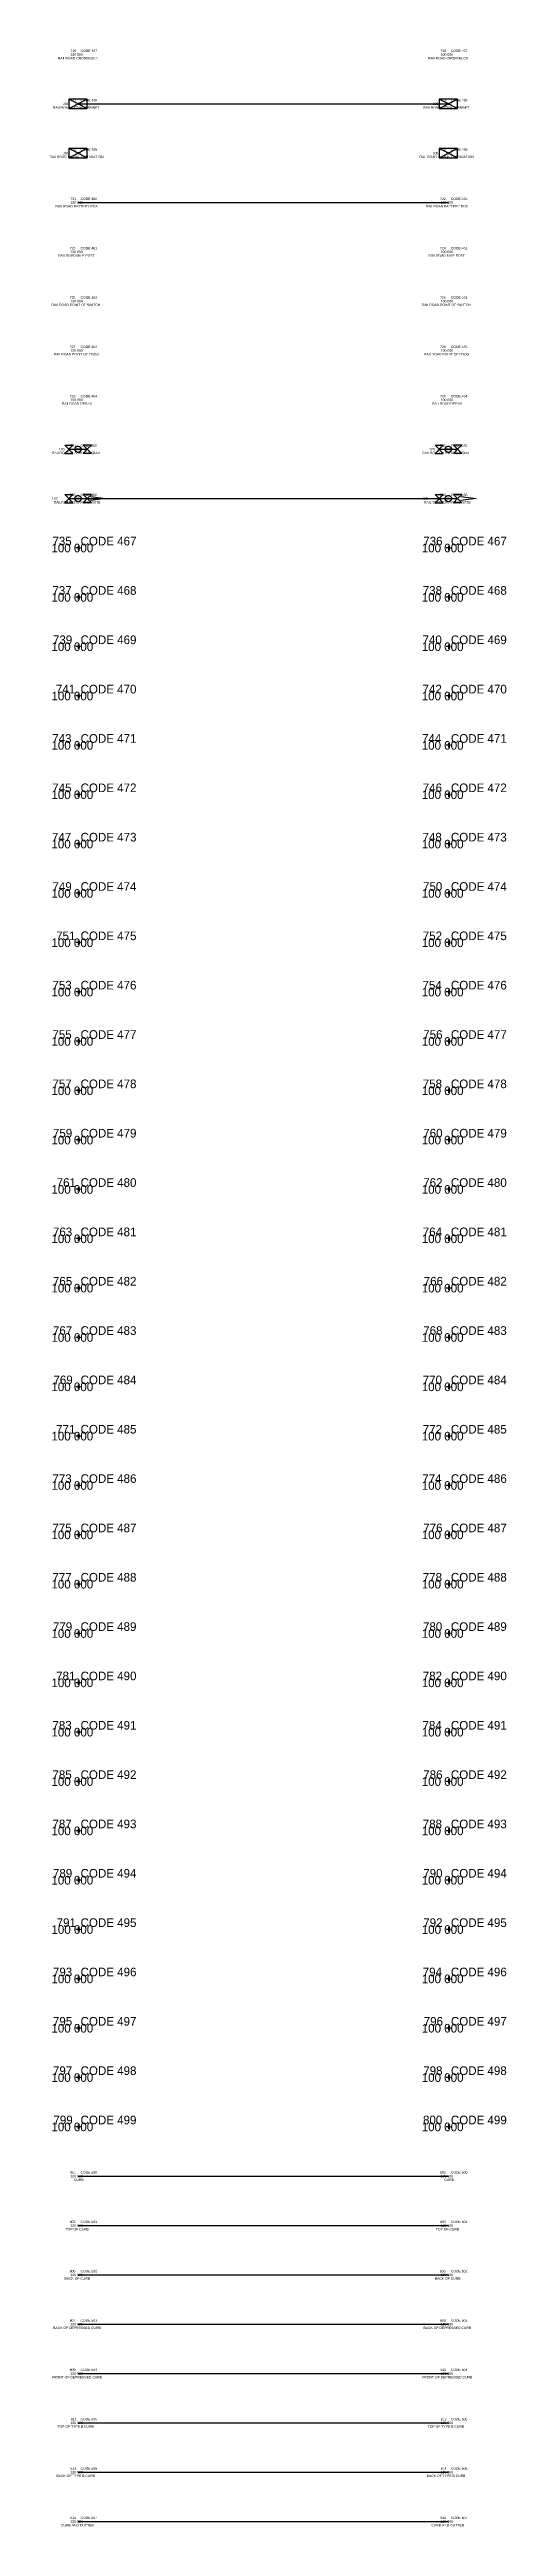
# Model space of a CAD drawing. Extents: x -12 to 6123, y -3 to 1005.
# Drawn here: x 2438 to 2623, y -2 to 1002 of the extents above; entities that cross this region are included whole.
import ezdxf

# ---------------------------------------------------------------- set-up
doc = ezdxf.new("R2010")
doc.units = 0
for name, color, linetype in [('Default', 7, 'Continuous'), ('Topo_Curb and Gutter', 7, 'Continuous'), ('Topo_Field Comments', 7, 'Continuous'), ('Topo_Point Descriptions', 7, 'Continuous'), ('Topo_Point Elevations', 7, 'Continuous'), ('Topo_Point Numbers', 7, 'Continuous'), ('Topo_Railroad', 7, 'Continuous')]:
    doc.layers.add(name, color=color, linetype=linetype)

msp = doc.modelspace()

# ---------------------------------------------------------------- texts
at = {"layer": 'Default'}
for s, p in [('735', (2439.6, 801)), ('CODE 467', (2451, 801)), ('736', (2589.8, 801)), ('CODE 467', (2601, 801)), ('100 000', (2439.2, 798.2)), ('100 000', (2589.2, 798.2)), ('737', (2439.6, 781)), ('CODE 468', (2451, 781)), ('738', (2589.6, 781)), ('CODE 468', (2601, 781)), ('100 000', (2439.2, 778.2)), ('100 000', (2589.2, 778.2)), ('739', (2439.8, 761)), ('CODE 469', (2451, 761)), ('740', (2589.5, 761)), ('CODE 469', (2601, 761)), ('100 000', (2439.2, 758.2)), ('100 000', (2589.2, 758.2)), ('741', (2441, 741)), ('CODE 470', (2451, 741)), ('742', (2589.5, 741)), ('CODE 470', (2601, 741)), ('100 000', (2439.2, 738.2)), ('100 000', (2589.2, 738.2)), ('743', (2439.5, 721)), ('CODE 471', (2451, 721)), ('744', (2589.3, 721)), ('CODE 471', (2601, 721)), ('100 000', (2439.2, 718.2)), ('100 000', (2589.2, 718.2)), ('745', (2439.5, 701)), ('CODE 472', (2451, 701)), ('746', (2589.6, 701)), ('CODE 472', (2601, 701)), ('100 000', (2439.2, 698.2)), ('100 000', (2589.2, 698.2)), ('747', (2439.4, 681)), ('CODE 473', (2451, 681)), ('748', (2589.5, 681)), ('CODE 473', (2601, 681)), ('100 000', (2439.2, 678.2)), ('100 000', (2589.2, 678.2)), ('749', (2439.6, 661)), ('CODE 474', (2451, 661)), ('750', (2589.7, 661)), ('CODE 474', (2601, 661)), ('100 000', (2439.2, 658.2)), ('100 000', (2589.2, 658.2)), ('751', (2441.1, 641)), ('CODE 475', (2451, 641)), ('752', (2589.6, 641)), ('CODE 475', (2601, 641)), ('100 000', (2439.2, 638.2)), ('100 000', (2589.2, 638.2)), ('753', (2439.6, 621)), ('CODE 476', (2451, 621)), ('754', (2589.5, 621)), ('CODE 476', (2601, 621)), ('100 000', (2439.2, 618.2)), ('100 000', (2589.2, 618.2)), ('755', (2439.6, 601)), ('CODE 477', (2451, 601)), ('756', (2589.8, 601)), ('CODE 477', (2601, 601)), ('100 000', (2439.2, 598.2)), ('100 000', (2589.2, 598.2)), ('757', (2439.6, 581)), ('CODE 478', (2451, 581)), ('758', (2589.6, 581)), ('CODE 478', (2601, 581)), ('100 000', (2439.2, 578.2)), ('100 000', (2589.2, 578.2)), ('759', (2439.8, 561)), ('CODE 479', (2451, 561)), ('760', (2589.8, 561)), ('CODE 479', (2601, 561)), ('100 000', (2439.2, 558.2)), ('100 000', (2589.2, 558.2)), ('761', (2441.3, 541)), ('CODE 480', (2451, 541)), ('762', (2589.8, 541)), ('CODE 480', (2601, 541)), ('100 000', (2439.2, 538.2)), ('100 000', (2589.2, 538.2)), ('763', (2439.8, 521)), ('CODE 481', (2451, 521)), ('764', (2589.6, 521)), ('CODE 481', (2601, 521)), ('100 000', (2439.2, 518.2)), ('100 000', (2589.2, 518.2)), ('765', (2439.8, 501)), ('CODE 482', (2451, 501)), ('766', (2590, 501)), ('CODE 482', (2601, 501)), ('100 000', (2439.2, 498.2)), ('100 000', (2589.2, 498.2)), ('767', (2439.8, 481)), ('CODE 483', (2451, 481)), ('768', (2589.8, 481)), ('CODE 483', (2601, 481)), ('100 000', (2439.2, 478.2)), ('100 000', (2589.2, 478.2)), ('769', (2440, 461)), ('CODE 484', (2451, 461)), ('770', (2589.6, 461)), ('CODE 484', (2601, 461)), ('100 000', (2439.2, 458.2)), ('100 000', (2589.2, 458.2)), ('100 000', (2439.2, 438.2)), ('771', (2441.1, 441)), ('CODE 485', (2451, 441)), ('100 000', (2589.2, 438.2)), ('772', (2589.6, 441)), ('CODE 485', (2601, 441)), ('100 000', (2439.2, 418.2)), ('773', (2439.6, 421)), ('CODE 486', (2451, 421)), ('100 000', (2589.2, 418.2)), ('774', (2589.4, 421)), ('CODE 486', (2601, 421)), ('100 000', (2439.2, 398.2)), ('775', (2439.6, 401)), ('CODE 487', (2451, 401)), ('100 000', (2589.2, 398.2)), ('776', (2589.8, 401)), ('CODE 487', (2601, 401)), ('100 000', (2439.2, 378.2)), ('777', (2439.6, 381)), ('CODE 488', (2451, 381)), ('100 000', (2589.2, 378.2)), ('778', (2589.6, 381)), ('CODE 488', (2601, 381)), ('100 000', (2439.2, 358.2)), ('779', (2439.8, 361)), ('CODE 489', (2451, 361)), ('100 000', (2589.2, 358.2)), ('780', (2589.7, 361)), ('CODE 489', (2601, 361)), ('100 000', (2439.2, 338.2)), ('781', (2441.1, 341)), ('CODE 490', (2451, 341)), ('100 000', (2589.2, 338.2)), ('782', (2589.6, 341)), ('CODE 490', (2601, 341)), ('100 000', (2439.2, 318.2)), ('783', (2439.6, 321)), ('CODE 491', (2451, 321)), ('100 000', (2589.2, 318.2)), ('784', (2589.5, 321)), ('CODE 491', (2601, 321)), ('100 000', (2439.2, 298.2)), ('785', (2439.6, 301)), ('CODE 492', (2451, 301)), ('100 000', (2589.2, 298.2)), ('786', (2589.8, 301)), ('CODE 492', (2601, 301)), ('100 000', (2439.2, 278.2)), ('787', (2439.6, 281)), ('CODE 493', (2451, 281)), ('100 000', (2589.2, 278.2)), ('788', (2589.6, 281)), ('CODE 493', (2601, 281)), ('100 000', (2439.2, 258.2)), ('789', (2439.8, 261)), ('CODE 494', (2451, 261)), ('100 000', (2589.2, 258.2)), ('790', (2589.8, 261)), ('CODE 494', (2601, 261)), ('100 000', (2439.2, 238.2)), ('791', (2441.3, 241)), ('CODE 495', (2451, 241)), ('100 000', (2589.2, 238.2)), ('792', (2589.8, 241)), ('CODE 495', (2601, 241)), ('100 000', (2439.2, 218.2)), ('793', (2439.8, 221)), ('CODE 496', (2451, 221)), ('100 000', (2589.2, 218.2)), ('794', (2589.6, 221)), ('CODE 496', (2601, 221)), ('100 000', (2439.2, 198.2)), ('795', (2439.8, 201)), ('CODE 497', (2451, 201)), ('100 000', (2589.2, 198.2)), ('796', (2590, 201)), ('CODE 497', (2601, 201)), ('100 000', (2439.2, 178.2)), ('797', (2439.8, 181)), ('CODE 498', (2451, 181)), ('100 000', (2589.2, 178.2)), ('798', (2589.8, 181)), ('CODE 498', (2601, 181)), ('100 000', (2439.2, 158.2)), ('799', (2440, 161)), ('CODE 499', (2451, 161)), ('100 000', (2589.2, 158.2)), ('800', (2589.7, 161)), ('CODE 499', (2601, 161))]:
    msp.add_text(s, height=3.5, dxfattribs=at).set_placement(p)
at = {"layer": 'Topo_Field Comments'}
for s, p in [('CODE 457', (2451, 1001)), ('CODE 457', (2601, 1001)), ('CODE 458', (2451, 981)), ('CODE 458', (2601, 981)), ('CODE 459', (2451, 961)), ('CODE 459', (2601, 961)), ('CODE 460', (2451, 941)), ('CODE 460', (2601, 941)), ('CODE 461', (2451, 921)), ('CODE 461', (2601, 921)), ('CODE 462', (2451, 901)), ('CODE 462', (2601, 901)), ('CODE 463', (2451, 881)), ('CODE 463', (2601, 881)), ('CODE 464', (2451, 861)), ('CODE 464', (2601, 861)), ('CODE 465', (2451, 841)), ('CODE 465', (2601, 841)), ('CODE 466', (2451, 821)), ('CODE 466', (2601, 821)), ('CODE 500', (2451, 141)), ('CODE 500', (2601, 141)), ('CODE 501', (2451, 121)), ('CODE 501', (2601, 121)), ('CODE 502', (2451, 101)), ('CODE 502', (2601, 101)), ('CODE 503', (2451, 81)), ('CODE 503', (2601, 81)), ('CODE 504', (2451, 61)), ('CODE 504', (2601, 61)), ('CODE 505', (2451, 41)), ('CODE 505', (2601, 41)), ('CODE 506', (2451, 21)), ('CODE 506', (2601, 21)), ('CODE 507', (2451, 1)), ('CODE 507', (2601, 1))]:
    msp.add_text(s, height=1, dxfattribs=at).set_placement(p)
at = {"layer": 'Topo_Point Descriptions'}
for s, p in [('RAILROAD CROSSBUCK', (2441.8, 998)), ('RAILROAD CROSSBUCK', (2591.8, 998)), ('RAILROAD SIGNAL CABINET', (2439.8, 978)), ('RAILROAD SIGNAL CABINET', (2589.8, 978)), ('RAILROAD SIGNAL FOUNDATION', (2438.3, 958)), ('RAILROAD SIGNAL FOUNDATION', (2588.3, 958)), ('RAILROAD BATTERY BOX', (2440.8, 938)), ('RAILROAD BATTERY BOX', (2590.8, 938)), ('RAILROAD MILE POST', (2441.9, 918)), ('RAILROAD MILE POST', (2591.9, 918)), ('RAILROAD POINT OF SWITCH', (2439.2, 898)), ('RAILROAD POINT OF SWITCH', (2589.2, 898)), ('RAILROAD POINT OF FROG', (2440.1, 878)), ('RAILROAD POINT OF FROG', (2590.1, 878)), ('RAILROAD DERAIL', (2443.4, 858)), ('RAILROAD DERAIL', (2593.4, 858)), ('RAILROAD FLASHING SIGNAL', (2439.4, 838)), ('RAILROAD FLASHING SIGNAL', (2589.4, 838)), ('RAILROAD CROSSING GATE', (2440.1, 818)), ('RAILROAD CROSSING GATE', (2590.1, 818)), ('CURB', (2448.3, 138)), ('CURB', (2598.3, 138)), ('TOP OF CURB', (2444.9, 118)), ('TOP OF CURB', (2594.9, 118)), ('BACK OF CURB', (2444.5, 98)), ('BACK OF CURB', (2594.5, 98)), ('BACK OF DEPRESSED CURB', (2439.9, 78)), ('BACK OF DEPRESSED CURB', (2589.9, 78)), ('FRONT OF DEPRESSED CURB', (2439.4, 58)), ('FRONT OF DEPRESSED CURB', (2589.4, 58)), ('TOP OF TYPE B CURB', (2441.6, 38)), ('TOP OF TYPE B CURB', (2591.6, 38)), ('BACK OF TYPE B CURB', (2441.2, 18)), ('BACK OF TYPE B CURB', (2591.2, 18)), ('CURB AND GUTTER', (2443.1, -2)), ('CURB AND GUTTER', (2593.1, -2))]:
    msp.add_text(s, height=1, dxfattribs=at).set_placement(p)
at = {"layer": 'Topo_Point Elevations'}
for s, p in [('100 000', (2446.9, 999.5)), ('100 000', (2596.9, 999.5)), ('100        000', (2443.6, 979.5)), ('100        000', (2593.6, 979.5)), ('100        000', (2443.6, 959.5)), ('100        000', (2593.6, 959.5)), ('100 000', (2446.9, 939.5)), ('100 000', (2596.9, 939.5)), ('100 000', (2446.9, 919.5)), ('100 000', (2596.9, 919.5)), ('100 000', (2446.9, 899.5)), ('100 000', (2596.9, 899.5)), ('100 000', (2446.9, 879.5)), ('100 000', (2596.9, 879.5)), ('100 000', (2446.9, 859.5)), ('100 000', (2596.9, 859.5)), ('100           000', (2442.2, 839.5)), ('100           000', (2592.2, 839.5)), ('100                 000', (2439.4, 819.5)), ('100                 000', (2589.4, 819.5)), ('100 000', (2446.9, 119.5)), ('100 000', (2596.9, 119.5)), ('100 000', (2446.9, 99.5)), ('100 000', (2596.9, 99.5)), ('100 000', (2446.9, 79.5)), ('100 000', (2596.9, 79.5)), ('100 000', (2446.9, 59.5)), ('100 000', (2596.9, 59.5)), ('100 000', (2446.9, 39.5)), ('100 000', (2596.9, 39.5)), ('100 000', (2446.9, 19.5)), ('100 000', (2596.9, 19.5)), ('100 000', (2446.9, -0.5)), ('100 000', (2596.9, -0.5))]:
    msp.add_text(s, height=1, dxfattribs=at).set_placement(p)
at = {"layer": 'Topo_Point Numbers'}
for s, p in [('715', (2446.9, 1001)), ('716', (2596.8, 1001)), ('717', (2446.9, 981)), ('718', (2596.9, 981)), ('719', (2446.9, 961)), ('720', (2596.6, 961)), ('721', (2446.9, 941)), ('722', (2596.6, 941)), ('723', (2446.6, 921)), ('724', (2596.6, 921)), ('725', (2446.6, 901)), ('726', (2596.6, 901)), ('727', (2446.6, 881)), ('728', (2596.6, 881)), ('729', (2446.6, 861)), ('730', (2596.6, 861)), ('731', (2446.9, 841)), ('732', (2596.6, 841)), ('733', (2446.6, 821)), ('734', (2596.6, 821)), ('801', (2446.8, 141)), ('802', (2596.6, 141)), ('100 000', (2446.9, 139.5)), ('100 000', (2596.9, 139.5)), ('803', (2446.6, 121)), ('804', (2596.6, 121)), ('805', (2446.6, 101)), ('806', (2596.5, 101)), ('807', (2446.6, 81)), ('808', (2596.6, 81)), ('809', (2446.6, 61)), ('810', (2596.8, 61)), ('811', (2447.1, 41)), ('812', (2596.9, 41)), ('813', (2446.9, 21)), ('814', (2596.9, 21)), ('815', (2446.9, 1)), ('816', (2596.8, 1))]:
    msp.add_text(s, height=1, dxfattribs=at).set_placement(p)

# ---------------------------------------------------------------- linework, layer by layer
at = {"layer": 'Default'}
for p, q in [((2450.9, 800), (2449.1, 800)), ((2450, 800.9), (2450, 799.1)), ((2600.9, 800), (2599.1, 800)), ((2600, 800.9), (2600, 799.1)), ((2450.9, 780), (2449.1, 780)), ((2450, 780.9), (2450, 779.1)), ((2600.9, 780), (2599.1, 780)), ((2600, 780.9), (2600, 779.1)), ((2450.9, 760), (2449.1, 760)), ((2450, 760.9), (2450, 759.1)), ((2600.9, 760), (2599.1, 760)), ((2600, 760.9), (2600, 759.1)), ((2450.9, 740), (2449.1, 740)), ((2450, 740.9), (2450, 739.1)), ((2600.9, 740), (2599.1, 740)), ((2600, 740.9), (2600, 739.1)), ((2450.9, 720), (2449.1, 720)), ((2450, 720.9), (2450, 719.1)), ((2600.9, 720), (2599.1, 720)), ((2600, 720.9), (2600, 719.1)), ((2450.9, 700), (2449.1, 700)), ((2450, 700.9), (2450, 699.1)), ((2600.9, 700), (2599.1, 700)), ((2600, 700.9), (2600, 699.1)), ((2450.9, 680), (2449.1, 680)), ((2450, 680.9), (2450, 679.1)), ((2600.9, 680), (2599.1, 680)), ((2600, 680.9), (2600, 679.1)), ((2450.9, 660), (2449.1, 660)), ((2450, 660.9), (2450, 659.1)), ((2600.9, 660), (2599.1, 660)), ((2600, 660.9), (2600, 659.1)), ((2450.9, 640), (2449.1, 640)), ((2450, 640.9), (2450, 639.1)), ((2600.9, 640), (2599.1, 640)), ((2600, 640.9), (2600, 639.1)), ((2450.9, 620), (2449.1, 620)), ((2450, 620.9), (2450, 619.1)), ((2600.9, 620), (2599.1, 620)), ((2600, 620.9), (2600, 619.1)), ((2450.9, 600), (2449.1, 600)), ((2450, 600.9), (2450, 599.1)), ((2600.9, 600), (2599.1, 600)), ((2600, 600.9), (2600, 599.1)), ((2450.9, 580), (2449.1, 580)), ((2450, 580.9), (2450, 579.1)), ((2600.9, 580), (2599.1, 580)), ((2600, 580.9), (2600, 579.1)), ((2450.9, 560), (2449.1, 560)), ((2450, 560.9), (2450, 559.1)), ((2600.9, 560), (2599.1, 560)), ((2600, 560.9), (2600, 559.1)), ((2450.9, 540), (2449.1, 540)), ((2450, 540.9), (2450, 539.1)), ((2600.9, 540), (2599.1, 540)), ((2600, 540.9), (2600, 539.1)), ((2450.9, 520), (2449.1, 520)), ((2450, 520.9), (2450, 519.1)), ((2600.9, 520), (2599.1, 520)), ((2600, 520.9), (2600, 519.1)), ((2450.9, 500), (2449.1, 500)), ((2450, 500.9), (2450, 499.1)), ((2600.9, 500), (2599.1, 500)), ((2600, 500.9), (2600, 499.1)), ((2450.9, 480), (2449.1, 480)), ((2450, 480.9), (2450, 479.1)), ((2600.9, 480), (2599.1, 480)), ((2600, 480.9), (2600, 479.1)), ((2450.9, 460), (2449.1, 460)), ((2450, 460.9), (2450, 459.1)), ((2600.9, 460), (2599.1, 460)), ((2600, 460.9), (2600, 459.1)), ((2450.9, 440), (2449.1, 440)), ((2450, 440.9), (2450, 439.1)), ((2600.9, 440), (2599.1, 440)), ((2600, 440.9), (2600, 439.1)), ((2450.9, 420), (2449.1, 420)), ((2450, 420.9), (2450, 419.1)), ((2600.9, 420), (2599.1, 420)), ((2600, 420.9), (2600, 419.1)), ((2450.9, 400), (2449.1, 400)), ((2450, 400.9), (2450, 399.1)), ((2600.9, 400), (2599.1, 400)), ((2600, 400.9), (2600, 399.1)), ((2450.9, 380), (2449.1, 380)), ((2450, 380.9), (2450, 379.1)), ((2600.9, 380), (2599.1, 380)), ((2600, 380.9), (2600, 379.1)), ((2450.9, 360), (2449.1, 360)), ((2450, 360.9), (2450, 359.1)), ((2600.9, 360), (2599.1, 360)), ((2600, 360.9), (2600, 359.1)), ((2450.9, 340), (2449.1, 340)), ((2450, 340.9), (2450, 339.1)), ((2600.9, 340), (2599.1, 340)), ((2600, 340.9), (2600, 339.1)), ((2450.9, 320), (2449.1, 320)), ((2450, 320.9), (2450, 319.1)), ((2600.9, 320), (2599.1, 320)), ((2600, 320.9), (2600, 319.1)), ((2450.9, 300), (2449.1, 300)), ((2450, 300.9), (2450, 299.1)), ((2600.9, 300), (2599.1, 300)), ((2600, 300.9), (2600, 299.1)), ((2450.9, 280), (2449.1, 280)), ((2450, 280.9), (2450, 279.1)), ((2600.9, 280), (2599.1, 280)), ((2600, 280.9), (2600, 279.1)), ((2450.9, 260), (2449.1, 260)), ((2450, 260.9), (2450, 259.1)), ((2600.9, 260), (2599.1, 260)), ((2600, 260.9), (2600, 259.1)), ((2450.9, 240), (2449.1, 240)), ((2450, 240.9), (2450, 239.1)), ((2600.9, 240), (2599.1, 240)), ((2600, 240.9), (2600, 239.1)), ((2450.9, 220), (2449.1, 220)), ((2450, 220.9), (2450, 219.1)), ((2600.9, 220), (2599.1, 220)), ((2600, 220.9), (2600, 219.1)), ((2450, 200.9), (2450, 199.1)), ((2600, 200.9), (2600, 199.1)), ((2450.9, 200), (2449.1, 200)), ((2600.9, 200), (2599.1, 200)), ((2450, 180.9), (2450, 179.1)), ((2600, 180.9), (2600, 179.1)), ((2450.9, 180), (2449.1, 180)), ((2600.9, 180), (2599.1, 180)), ((2450, 160.9), (2450, 159.1)), ((2600, 160.9), (2600, 159.1)), ((2450.9, 160), (2449.1, 160)), ((2600.9, 160), (2599.1, 160))]:
    msp.add_line(p, q, dxfattribs=at)
at = {"layer": 'Topo_Curb and Gutter'}
for p, q in [((2450, 140), (2450, 140)), ((2450, 140), (2600, 140)), ((2600, 140), (2600, 140)), ((2450, 120), (2450, 120)), ((2450, 120), (2600, 120)), ((2600, 120), (2600, 120)), ((2450, 100), (2450, 100)), ((2450, 100), (2600, 100)), ((2600, 100), (2600, 100)), ((2450, 80), (2450, 80)), ((2450, 80), (2600, 80)), ((2600, 80), (2600, 80)), ((2450, 60), (2450, 60)), ((2450, 60), (2600, 60)), ((2600, 60), (2600, 60)), ((2450, 40), (2450, 40)), ((2450, 40), (2600, 40)), ((2600, 40), (2600, 40)), ((2450, 20), (2450, 20)), ((2450, 20), (2600, 20)), ((2600, 20), (2600, 20)), ((2450, 0), (2450, 0)), ((2450, 0), (2600, 0)), ((2600, 0), (2600, 0))]:
    msp.add_line(p, q, dxfattribs=at)
at = {"layer": 'Topo_Railroad'}
for p, q in [((2450, 1000), (2450, 1000)), ((2600, 1000), (2600, 1000)), ((2450, 980), (2600, 980)), ((2450, 940), (2450, 940)), ((2450, 940), (2600, 940)), ((2600, 940), (2600, 940)), ((2450, 920), (2450, 920)), ((2600, 920), (2600, 920)), ((2450, 900), (2450, 900)), ((2600, 900), (2600, 900)), ((2450, 880), (2450, 880)), ((2600, 880), (2600, 880)), ((2450, 860), (2450, 860)), ((2600, 860), (2600, 860)), ((2450, 820), (2600, 820)), ((2455, 820.8), (2461.2, 820)), ((2461.2, 820), (2455, 819.2)), ((2605, 820.8), (2611.2, 820)), ((2611.2, 820), (2605, 819.2))]:
    msp.add_line(p, q, dxfattribs=at)
for points in [[(2446.3, 978.1), (2453.7, 978.1), (2453.7, 981.9), (2446.3, 981.9)], [(2446.3, 978.1), (2450, 980), (2446.3, 981.9)], [(2450, 980), (2453.7, 978.1), (2453.7, 981.9)], [(2596.3, 978.1), (2603.7, 978.1), (2603.7, 981.9), (2596.3, 981.9)], [(2596.3, 978.1), (2600, 980), (2596.3, 981.9)], [(2600, 980), (2603.7, 978.1), (2603.7, 981.9)], [(2446.3, 958.1), (2453.7, 958.1), (2453.7, 961.9), (2446.3, 961.9)], [(2446.3, 958.1), (2450, 960), (2446.3, 961.9)], [(2450, 960), (2453.7, 958.1), (2453.7, 961.9)], [(2596.3, 958.1), (2603.7, 958.1), (2603.7, 961.9), (2596.3, 961.9)], [(2596.3, 958.1), (2600, 960), (2596.3, 961.9)], [(2600, 960), (2603.7, 958.1), (2603.7, 961.9)]]:
    msp.add_lwpolyline(points, close=True, dxfattribs=at)
for points in [[(2444.6, 841.6), (2447.9, 841.6), (2444.6, 838.3), (2447.9, 838.3), (2444.6, 841.6), (2446.2, 840), (2448.7, 840), (2448.8, 840.4), (2449, 840.8), (2449.3, 841.1), (2449.8, 841.2), (2450.2, 841.2), (2450.7, 841), (2451.1, 840.7), (2451.2, 840.3), (2451.2, 839.8), (2451.1, 839.3), (2450.8, 839.1), (2450.4, 838.8), (2450, 838.7), (2449.5, 838.8), (2449, 839.2), (2448.8, 839.4), (2448.8, 839.6), (2448.7, 840), (2453.7, 840), (2455.4, 841.6), (2452.1, 841.6), (2455.4, 838.3), (2452.1, 838.3), (2453.7, 840)], [(2594.6, 841.6), (2597.9, 841.6), (2594.6, 838.3), (2597.9, 838.3), (2594.6, 841.6), (2596.2, 840), (2598.7, 840), (2598.8, 840.4), (2599, 840.8), (2599.3, 841.1), (2599.8, 841.2), (2600.2, 841.2), (2600.7, 841), (2601.1, 840.7), (2601.2, 840.3), (2601.2, 839.8), (2601.1, 839.3), (2600.8, 839.1), (2600.4, 838.8), (2600, 838.7), (2599.5, 838.8), (2599, 839.2), (2598.8, 839.4), (2598.8, 839.6), (2598.7, 840), (2603.7, 840), (2605.4, 841.6), (2602.1, 841.6), (2605.4, 838.3), (2602.1, 838.3), (2603.7, 840)], [(2444.6, 821.6), (2447.9, 821.6), (2444.6, 818.3), (2447.9, 818.3), (2444.6, 821.6), (2446.2, 820), (2448.7, 820), (2448.8, 820.4), (2449, 820.8), (2449.3, 821.1), (2449.8, 821.2), (2450.2, 821.2), (2450.7, 821), (2451.1, 820.7), (2451.2, 820.3), (2451.2, 819.8), (2451.1, 819.3), (2450.8, 819.1), (2450.4, 818.8), (2450, 818.7), (2449.5, 818.8), (2449, 819.2), (2448.8, 819.4), (2448.8, 819.6), (2448.7, 820), (2453.7, 820), (2455.4, 821.6), (2452.1, 821.6), (2455.4, 818.3), (2452.1, 818.3), (2453.7, 820)], [(2594.6, 821.6), (2597.9, 821.6), (2594.6, 818.3), (2597.9, 818.3), (2594.6, 821.6), (2596.2, 820), (2598.7, 820), (2598.8, 820.4), (2599, 820.8), (2599.3, 821.1), (2599.8, 821.2), (2600.2, 821.2), (2600.7, 821), (2601.1, 820.7), (2601.2, 820.3), (2601.2, 819.8), (2601.1, 819.3), (2600.8, 819.1), (2600.4, 818.8), (2600, 818.7), (2599.5, 818.8), (2599, 819.2), (2598.8, 819.4), (2598.8, 819.6), (2598.7, 820), (2603.7, 820), (2605.4, 821.6), (2602.1, 821.6), (2605.4, 818.3), (2602.1, 818.3), (2603.7, 820)]]:
    msp.add_lwpolyline(points, dxfattribs=at)

msp.set_redraw_order([(e.dxf.handle, doc.entitydb.next_handle()) for e in msp.query("TEXT MTEXT ATTDEF DIMENSION ARC_DIMENSION")])  # texts and dimensions are drawn at this point

doc.saveas('drawing.dxf')
